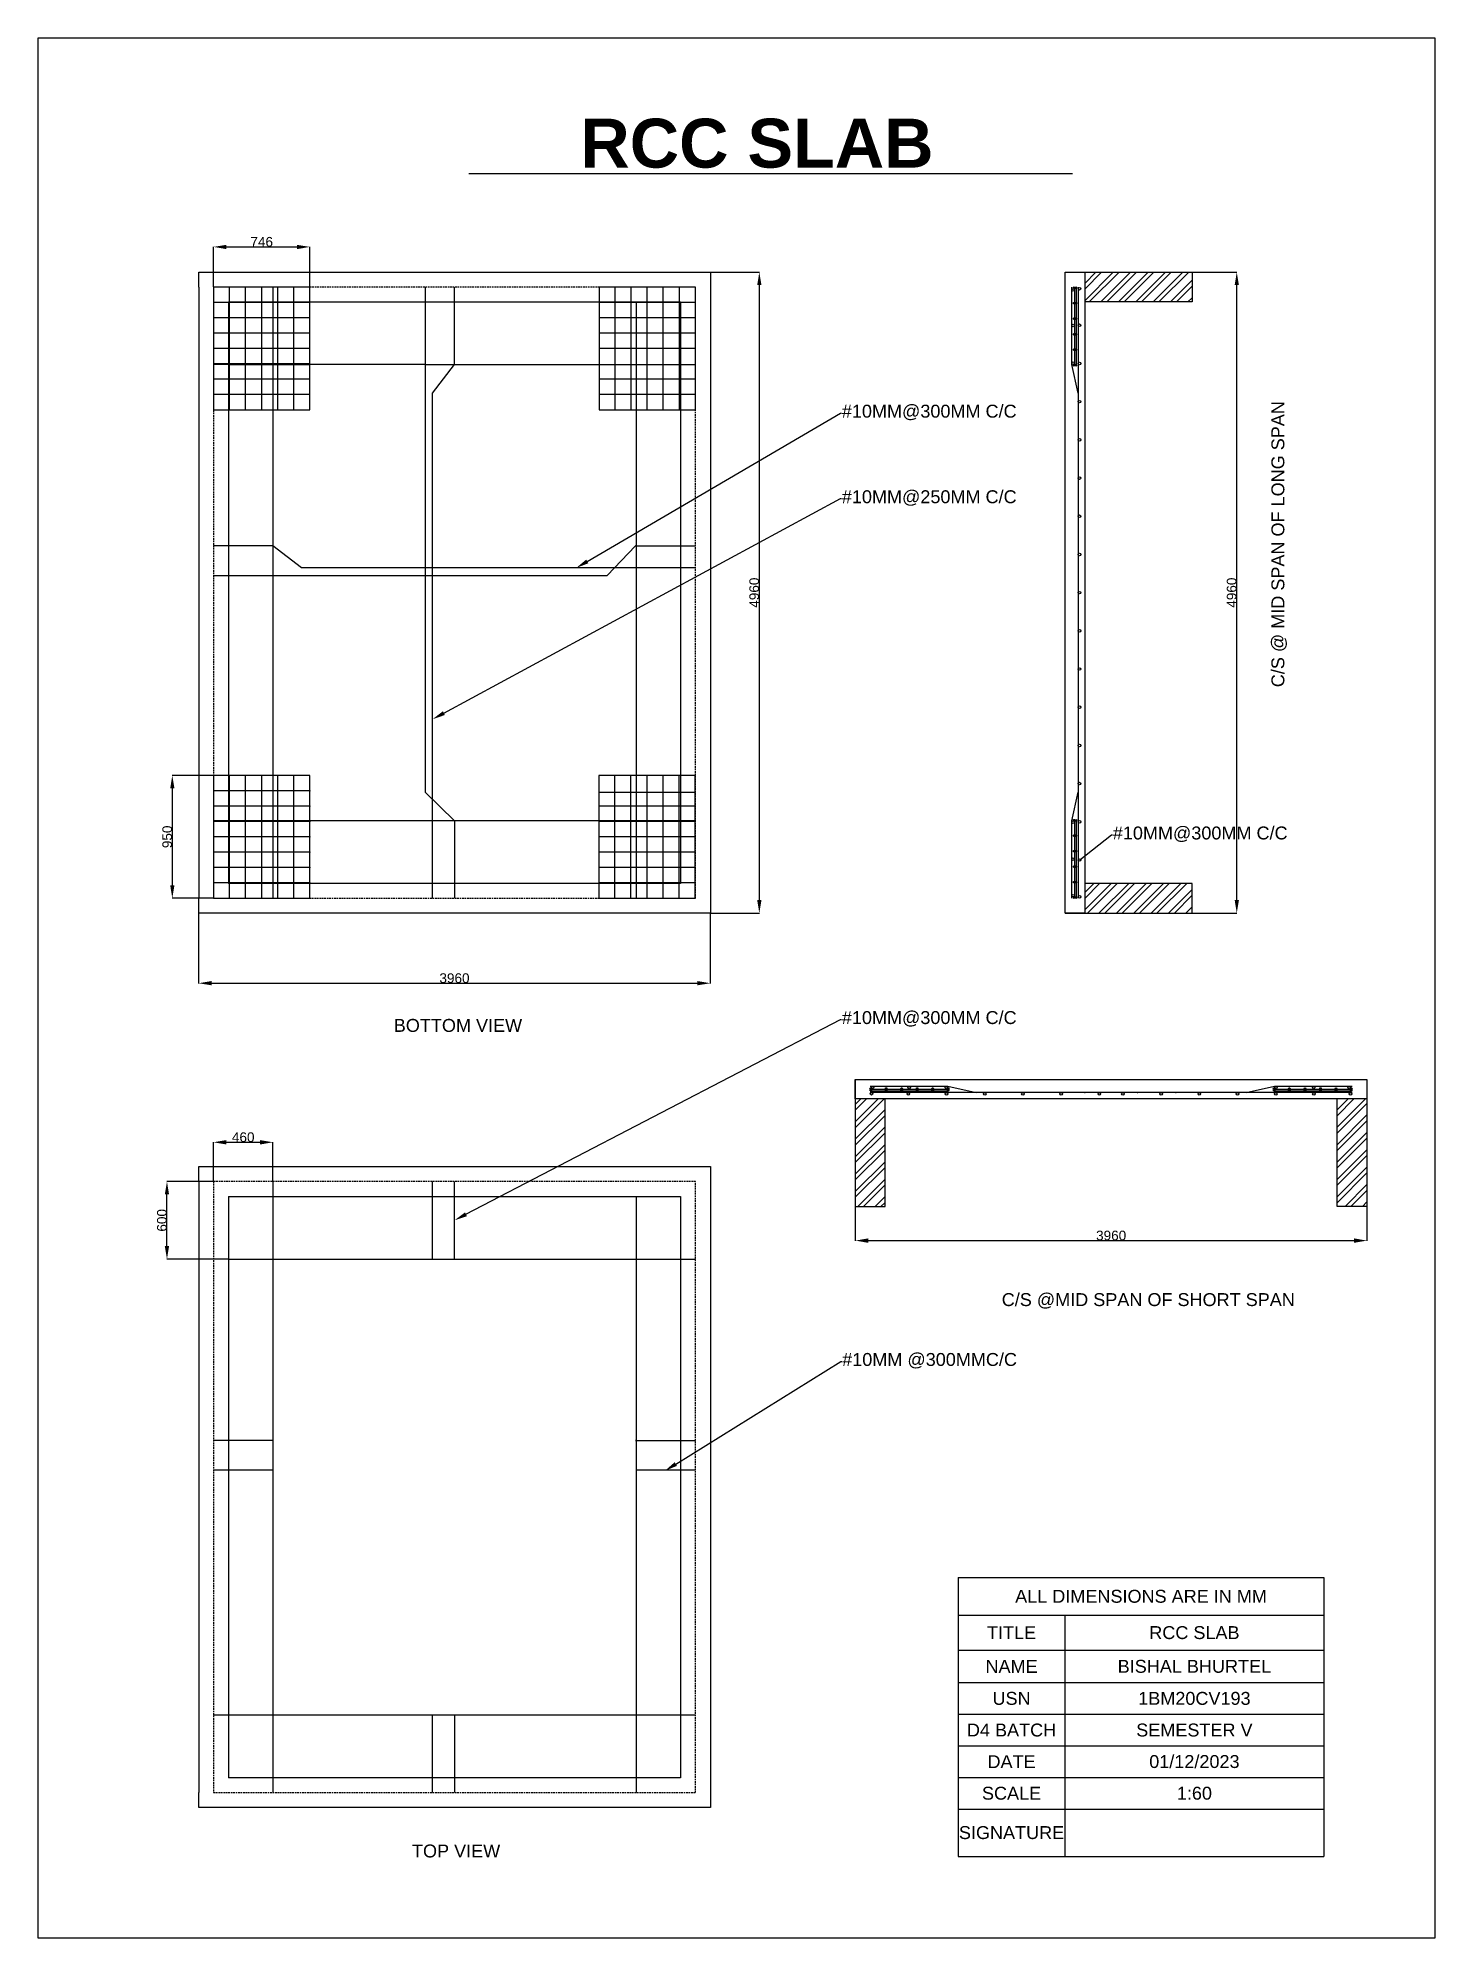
# Model space of a CAD drawing. Header units: inches. Extents: x 448145 to 618619, y -64863 to 148507.
# Drawn here: x 498820 to 509631, y 92371 to 107077 of the extents above; entities that cross this region are included whole.
import ezdxf
from ezdxf import colors
from ezdxf.entities.mleader import LeaderData, LeaderLine
from ezdxf.math import Vec2, Vec3

# ---------------------------------------------------------------- set-up
doc = ezdxf.new("R2010")
doc.units = ezdxf.units.IN
doc.header["$MEASUREMENT"] = 0
doc.linetypes.add('HIDDENX2', pattern=[19.05, 12.7, -6.35])
doc.layers.add('HATC', color=250, linetype='Continuous')
doc.styles.add('Annotative', font='Arial.ttf', dxfattribs={"height": 75})
doc.styles.get("Standard").update_dxf_attribs({"font": 'Arial.ttf', "height": 75})
doc.dimstyles.new('ISO-25', dxfattribs={"dimtxt": 2.5, "dimasz": 2.5, "dimexe": 1.25, "dimexo": 0.625, "dimtad": 1, "dimtxsty": 'Standard', "dimcen": 2.5, "dimadec": 0, "dimazin": 0, "dimtfac": 1, "dimtmove": 0, "dimatfit": 3, "dimfxl": 0, "dimarcsym": 0})
pattern_1 = [(45, (497928.42, 99418.89), (-67.3519, 67.3519), []), (45, (497973.32, 99418.89), (-67.3519, 67.3519), [])]

msp = doc.modelspace()

# ---------------------------------------------------------------- texts
at = {"attachment_point": 1}
for s, width, gutter_width, insert, char_height in [('{\\fArial|b1|i0|c0|p34;RCC SLAB}', 6691.43988, 17.597, (503017.119, 106452.366), 378.75979), ('      BOTTOM VIEW', 2379.68169, 12.5, (501340.4, 99484.655), 100), ('C/S @MID SPAN OF SHORT SPAN', 2273.9814, 12.5, (506278.251, 97362.301), 100), ('TOP VIEW', 2397.03882, 12.5, (501714.029, 93094.827), 100)]:
    msp.add_mtext_dynamic_manual_height_columns(s, width=width, gutter_width=gutter_width, heights=[0], dxfattribs=dict(at, insert=insert, char_height=char_height))
at = {"insert": (508365.392, 102052.265), "char_height": 100, "attachment_point": 1, "rotation": 90}
msp.add_mtext_dynamic_manual_height_columns('C/S @ MID SPAN OF LONG SPAN', width=2330.19533, gutter_width=12.5, heights=[0], dxfattribs=at)

# ---------------------------------------------------------------- blocks, each defined once
blk = doc.blocks.new('*D330')
at = {"color": 0, "lineweight": -2}
for p, q in [((500063, 100304), (500063, 99760)), ((504023, 100304), (504023, 99760)), ((500163, 99761), (503923, 99761))]:
    blk.add_line(p, q, dxfattribs=at)
at = {"color": 0}
for points in [[(500163, 99778), (500163, 99745), (500063, 99761)], [(503923, 99778), (503923, 99745), (504023, 99761)]]:
    blk.add_solid(points, dxfattribs=at)
at = {"layer": 'Defpoints', "color": 0}
for p in [(500063, 100304), (504023, 100304), (504023, 99761)]:
    blk.add_point(p, dxfattribs=at)
at = {"color": 0, "insert": (502043, 99800), "char_height": 75, "attachment_point": 5}
blk.add_mtext('3960', dxfattribs=at)
blk = doc.blocks.new('*D331')
at = {"color": 0, "lineweight": -2}
for p, q in [((504024, 105264), (504404, 105264)), ((504402, 105164), (504402, 100404)), ((504024, 100304), (504404, 100304))]:
    blk.add_line(p, q, dxfattribs=at)
at = {"color": 0}
for points in [[(504386, 105164), (504419, 105164), (504402, 105264)], [(504386, 100404), (504419, 100404), (504402, 100304)]]:
    blk.add_solid(points, dxfattribs=at)
at = {"layer": 'Defpoints', "color": 0}
for p in [(504023, 105264), (504023, 100304), (504402, 100304)]:
    blk.add_point(p, dxfattribs=at)
at = {"color": 0, "insert": (504363, 102784), "char_height": 75, "attachment_point": 5, "rotation": 90}
blk.add_mtext('4960', dxfattribs=at)
blk = doc.blocks.new('*D332')
at = {"color": 0, "lineweight": -2}
for p, q in [((500178, 101369), (499858, 101369)), ((499859, 101269), (499859, 100519)), ((500178, 100419), (499858, 100419))]:
    blk.add_line(p, q, dxfattribs=at)
at = {"color": 0}
for points in [[(499843, 101269), (499876, 101269), (499859, 101369)], [(499843, 100519), (499876, 100519), (499859, 100419)]]:
    blk.add_solid(points, dxfattribs=at)
at = {"layer": 'Defpoints', "color": 0}
for p in [(500178, 101369), (499859, 100419), (500178, 100419)]:
    blk.add_point(p, dxfattribs=at)
at = {"color": 0, "insert": (499820, 100894), "char_height": 75, "attachment_point": 5, "rotation": 90}
blk.add_mtext('950', dxfattribs=at)
blk = doc.blocks.new('*D333')
at = {"color": 0, "lineweight": -2}
for p, q in [((500178, 105150), (500178, 105461)), ((500278, 105460), (500824, 105460)), ((500924, 105150), (500924, 105461))]:
    blk.add_line(p, q, dxfattribs=at)
at = {"color": 0}
for points in [[(500278, 105476), (500278, 105443), (500178, 105460)], [(500824, 105476), (500824, 105443), (500924, 105460)]]:
    blk.add_solid(points, dxfattribs=at)
at = {"layer": 'Defpoints', "color": 0}
for p in [(500924, 105460), (500178, 105149), (500924, 105149)]:
    blk.add_point(p, dxfattribs=at)
at = {"color": 0, "insert": (500551, 105499), "char_height": 75, "attachment_point": 5}
blk.add_mtext('746', dxfattribs=at)
blk = doc.blocks.new('*D334')
at = {"color": 0, "lineweight": -2}
for p, q in [((507753, 105264), (508098, 105264)), ((508097, 100404), (508097, 105164)), ((507753, 100304), (508098, 100304))]:
    blk.add_line(p, q, dxfattribs=at)
at = {"color": 0}
for points in [[(508081, 105164), (508114, 105164), (508097, 105264)], [(508081, 100404), (508114, 100404), (508097, 100304)]]:
    blk.add_solid(points, dxfattribs=at)
at = {"layer": 'Defpoints', "color": 0}
for p in [(507752, 105264), (508097, 105264), (507752, 100304)]:
    blk.add_point(p, dxfattribs=at)
at = {"color": 0, "insert": (508058, 102784), "char_height": 75, "attachment_point": 5, "rotation": 90}
blk.add_mtext('4960', dxfattribs=at)
blk = doc.blocks.new('*D335')
at = {"color": 0, "lineweight": -2}
for p, q in [((505145, 98033), (505145, 97768)), ((509105, 98033), (509105, 97768)), ((505245, 97769), (509005, 97769))]:
    blk.add_line(p, q, dxfattribs=at)
at = {"color": 0}
for points in [[(505245, 97786), (505245, 97752), (505145, 97769)], [(509005, 97786), (509005, 97752), (509105, 97769)]]:
    blk.add_solid(points, dxfattribs=at)
at = {"layer": 'Defpoints', "color": 0}
for p in [(505145, 98033), (509105, 98033), (509105, 97769)]:
    blk.add_point(p, dxfattribs=at)
at = {"color": 0, "insert": (507125, 97808), "char_height": 75, "attachment_point": 5}
blk.add_mtext('3960', dxfattribs=at)
blk = doc.blocks.new('*D336')
at = {"color": 0, "lineweight": -2}
for p, q in [((500178, 98227), (500178, 98531)), ((500278, 98530), (500538, 98530)), ((500638, 98227), (500638, 98531))]:
    blk.add_line(p, q, dxfattribs=at)
at = {"color": 0}
for points in [[(500278, 98547), (500278, 98513), (500178, 98530)], [(500538, 98547), (500538, 98513), (500638, 98530)]]:
    blk.add_solid(points, dxfattribs=at)
at = {"layer": 'Defpoints', "color": 0}
for p in [(500638, 98530), (500178, 98226), (500638, 98226)]:
    blk.add_point(p, dxfattribs=at)
at = {"color": 0, "insert": (500408, 98569), "char_height": 75, "attachment_point": 5}
blk.add_mtext('460', dxfattribs=at)
blk = doc.blocks.new('*D337')
at = {"color": 0, "lineweight": -2}
for p, q in [((500178, 98226), (499816, 98226)), ((499818, 97726), (499818, 98126)), ((500178, 97626), (499816, 97626))]:
    blk.add_line(p, q, dxfattribs=at)
at = {"color": 0}
for points in [[(499801, 98126), (499834, 98126), (499818, 98226)], [(499801, 97726), (499834, 97726), (499818, 97626)]]:
    blk.add_solid(points, dxfattribs=at)
at = {"layer": 'Defpoints', "color": 0}
for p in [(499818, 98226), (500178, 98226), (500178, 97626)]:
    blk.add_point(p, dxfattribs=at)
at = {"color": 0, "insert": (499779, 97926), "char_height": 75, "attachment_point": 5, "rotation": 90}
blk.add_mtext('600', dxfattribs=at)
blk = doc.blocks.new('*T283')
at = {"layer": 'HATC', "color": 0, "linetype": 'ByBlock', "lineweight": -2}
for p, q in [((0, 0), (2829, 0)), ((0, 0), (0, -2158)), ((2829, 0), (2829, -2158)), ((0, -291), (2829, -291)), ((826, -291), (826, -2158)), ((0, -563), (2829, -563)), ((0, -813), (2829, -813)), ((0, -1058), (2829, -1058)), ((0, -1303), (2829, -1303)), ((0, -1548), (2829, -1548)), ((0, -1792), (2829, -1792)), ((0, -2158), (2829, -2158))]:
    blk.add_line(p, q, dxfattribs=at)
at = {"layer": 'HATC', "color": 0, "char_height": 100, "attachment_point": 5}
for s, insert, width in [('{\\fArial|b0|i0|c0|p0;\\C256;ALL DIMENSIONS ARE IN MM}', (1415, -146), 2829.31), ('TITLE', (413, -427), 825.53), ('RCC SLAB', (1828, -427), 2003.67), ('NAME', (413, -688), 825.53), ('BISHAL BHURTEL', (1828, -688), 2003.67), ('1BM20CV193', (1828, -936), 2003.67), ('SEMESTER V', (1828, -1181), 2003.67), ('01/12/2023', (1828, -1425), 2003.67), ('1:60', (1828, -1670), 2003.67)]:
    blk.add_mtext(s, dxfattribs=dict(at, insert=insert, width=width))
at = {"layer": 'HATC', "color": 0, "char_height": 100, "width": 825.53, "attachment_point": 5, "style": 'Annotative'}
for s, insert in [('USN', (413, -936)), ('D4 BATCH', (413, -1181)), ('DATE', (413, -1425)), ('SCALE', (413, -1670)), ('SIGNATURE', (413, -1975))]:
    blk.add_mtext(s, dxfattribs=dict(at, insert=insert))

# ---------------------------------------------------------------- dimensions: what is measured, and where the dimension line sits
for base, p1, p2, picture, middle in [((500924.2, 105459.685), (500178.2, 105148.945), (500924.2, 105148.945), '*D333', (500551.2, 105498.603)), ((504023.2, 99761.227), (500063.2, 100304.149), (504023.2, 100304.149), '*D330', (502043.2, 99800.17)), ((500638.2, 98529.931), (500178.2, 98226.463), (500638.2, 98226.463), '*D336', (500408.2, 98568.849)), ((509104.889, 97769.09), (505144.889, 98033.231), (509104.889, 98033.231), '*D335', (507124.889, 97808.033))]:
    dim = msp.add_linear_dim(base=base, p1=p1, p2=p2, dimstyle='ISO-25', override={"dimtxt": 100, "dimasz": 100})
    dim.commit()
    dim.dimension.update_dxf_attribs({"geometry": picture, "text_midpoint": middle})
for base, p1, p2, picture, middle in [((504402.418, 100304.149), (504023.2, 105264.149), (504023.2, 100304.149), '*D331', (504363.5, 102784.149)), ((508097.246, 105264.149), (507752.351, 100304.149), (507752.351, 105264.149), '*D334', (508058.328, 102784.149)), ((499859.184, 100419.149), (500178.2, 101369.149), (500178.2, 100419.149), '*D332', (499820.266, 100894.149)), ((499817.61, 98226.463), (500178.2, 97626.463), (500178.2, 98226.463), '*D337', (499778.692, 97926.463))]:
    dim = msp.add_linear_dim(base=base, p1=p1, p2=p2, angle=90, dimstyle='ISO-25', override={"dimtxt": 100, "dimasz": 100})
    dim.commit()
    dim.dimension.update_dxf_attribs({"geometry": picture, "text_midpoint": middle})

# ---------------------------------------------------------------- hatches: boundary and pattern name
h = msp.add_hatch(color=256)
h.dxf.hatch_style = 1
h.paths.add_polyline_path([(506857.586, 105144.652, 0.939943612), (506845.632, 105143.911, 0.939943612), (506857.586, 105143.17), (506857.586, 105143.604)])
h = msp.add_hatch()
h.set_pattern_fill('ANSI32', color=256, scale=10)
h.set_pattern_definition(pattern_1)
h.paths.add_polyline_path([(507752.351, 105264.149), (506920.086, 105264.149), (506920.086, 105149.149), (506920.086, 105034.149), (507752.351, 105034.149)])
h.paths.add_polyline_path([(507752.351, 100534.149), (506920.086, 100534.149), (506920.086, 100304.149), (507752.351, 100304.149)])
h = msp.add_hatch()
h.set_pattern_fill('ANSI32', color=256, scale=10)
h.set_pattern_definition(pattern_1)
h.paths.add_polyline_path([(509104.889, 98865.497), (508989.889, 98865.497), (508874.889, 98865.497), (508874.889, 98033.231), (509104.889, 98033.231)])
h.paths.add_polyline_path([(505374.889, 98865.497), (505144.889, 98865.497), (505144.889, 98033.231), (505374.889, 98033.231)])
h = msp.add_hatch(color=256)
h.dxf.hatch_style = 1
h.paths.add_polyline_path([(505269.414, 98954.991, 1), (505289.414, 98954.991, 1)])
h.paths.add_polyline_path([(505269.665, 98946.451, 1), (505257.665, 98946.451, 0.378403441), (505262.924, 98940.497), (505264.406, 98940.497, 0.378403441)])
h.paths.add_polyline_path([(505269.522, 98933.951, 1), (505257.522, 98933.951, 0.378403441), (505262.781, 98927.997), (505264.262, 98927.997, 0.378403441)])
h.paths.add_polyline_path([(505280.488, 98905.689, 0.35778774), (505272.44, 98915.497), (505268.537, 98915.497, 0.35778774), (505260.488, 98905.689, 1)])
h.paths.add_polyline_path([(505377.725, 98946.451, 0.378403441), (505382.985, 98940.497), (505384.466, 98940.497, 0.378403441), (505389.725, 98946.451, 1)])
h.paths.add_polyline_path([(505389.582, 98933.951, 1), (505377.582, 98933.951, 0.378403441), (505382.841, 98927.997), (505384.323, 98927.997, 0.378403441)])
h.paths.add_polyline_path([(505497.786, 98946.451, 0.378403441), (505503.045, 98940.497), (505504.527, 98940.497, 0.378403441), (505509.786, 98946.451, 1)])
h.paths.add_polyline_path([(505509.642, 98933.951, 1), (505497.642, 98933.951, 0.378403441), (505502.902, 98927.997), (505504.383, 98927.997, 0.378403441)])
h.paths.add_polyline_path([(505551.783, 98955.497, 1), (505571.783, 98955.497, 1)])
h.paths.add_polyline_path([(505545.507, 98905.497, 1), (505565.507, 98905.497, 1)])
h.paths.add_polyline_path([(505629.846, 98946.451, 1), (505617.846, 98946.451, 0.378403441), (505623.105, 98940.497), (505624.587, 98940.497, 0.378403441)])
h.paths.add_polyline_path([(505617.703, 98933.951, 0.378403441), (505622.962, 98927.997), (505624.444, 98927.997, 0.378403441), (505629.703, 98933.951, 1)])
h.paths.add_polyline_path([(505749.907, 98946.451, 1), (505737.907, 98946.451, 0.378403441), (505743.166, 98940.497), (505744.648, 98940.497, 0.378403441)])
h.paths.add_polyline_path([(505737.763, 98933.951, 0.378403441), (505743.022, 98927.997), (505744.504, 98927.997, 0.378403441), (505749.763, 98933.951, 1)])
h.paths.add_polyline_path([(505838.997, 98955.323, 1), (505858.997, 98955.323, 1)])
h.paths.add_polyline_path([(505869.534, 98946.451, 1), (505857.534, 98946.451, 0.378403441), (505862.793, 98940.497), (505863.226, 98940.497), (505864.274, 98940.497, 0.378403441)])
h.paths.add_polyline_path([(505857.39, 98933.951, 0.378403441), (505862.649, 98927.997), (505863.083, 98927.997), (505864.131, 98927.997, 0.378403441), (505869.39, 98933.951, 1)])
h.paths.add_polyline_path([(505841.136, 98905.497, 1), (505861.136, 98905.497, 1)])
h.paths.add_polyline_path([(506136.764, 98905.497, 1), (506156.764, 98905.497, 1)])
h.paths.add_polyline_path([(506452.388, 98905.497, 1), (506432.388, 98905.497, 1)])
h.paths.add_polyline_path([(506748.013, 98905.497, 1), (506728.013, 98905.497, 1)])
h.paths.add_polyline_path([(507023.638, 98905.497, 1), (507043.638, 98905.497, 1)])
h.paths.add_polyline_path([(507226.138, 98905.497, 1), (507206.138, 98905.497, 1)])
h.paths.add_polyline_path([(507521.763, 98905.497, 1), (507501.763, 98905.497, 1)])
h.paths.add_polyline_path([(507797.388, 98905.497, 1), (507817.388, 98905.497, 1)])
h.paths.add_polyline_path([(508113.013, 98905.497, 1), (508093.013, 98905.497, 1)])
h.paths.add_polyline_path([(508388.638, 98905.497, 1), (508408.638, 98905.497, 1)])
h.paths.add_polyline_path([(508684.263, 98905.497, 1), (508704.263, 98905.497, 1)])
h.paths.add_polyline_path([(508987.247, 98905.497, 1), (508967.247, 98905.497, 1)])
h.paths.add_polyline_path([(508990.652, 98933.951, 1), (508978.652, 98933.951, 0.378403441), (508983.911, 98927.997), (508984.345, 98927.997), (508985.393, 98927.997, 0.378403441)])
h.paths.add_polyline_path([(508990.652, 98946.451, -1), (508978.652, 98946.451, -1)])
h.paths.add_polyline_path([(508957.247, 98955.323, 1), (508977.247, 98955.323, 1)])
h.paths.add_polyline_path([(508859.025, 98946.451, 0.378403441), (508864.284, 98940.497), (508865.766, 98940.497, 0.378403441), (508871.025, 98946.451, 1)])
h.paths.add_polyline_path([(508871.025, 98933.951, 1), (508859.025, 98933.951, 0.378403441), (508864.284, 98927.997), (508865.766, 98927.997, 0.378403441)])
h.paths.add_polyline_path([(508738.965, 98946.451, 0.378403441), (508744.224, 98940.497), (508745.705, 98940.497, 0.378403441), (508750.965, 98946.451, 1)])
h.paths.add_polyline_path([(508750.965, 98933.951, 1), (508738.965, 98933.951, 0.378403441), (508744.224, 98927.997), (508745.705, 98927.997, 0.378403441)])
h.paths.add_polyline_path([(508682.881, 98955.323, 1), (508702.881, 98955.323, 1)])
h.paths.add_polyline_path([(508630.904, 98946.451, 1), (508618.904, 98946.451, 0.378403441), (508624.163, 98940.497), (508625.645, 98940.497, 0.378403441)])
h.paths.add_polyline_path([(508618.904, 98933.951, 0.378403441), (508624.163, 98927.997), (508625.645, 98927.997, 0.378403441), (508630.904, 98933.951, 1)])
h.paths.add_polyline_path([(508498.844, 98946.451, 0.378403441), (508504.103, 98940.497), (508505.585, 98940.497, 0.378403441), (508510.844, 98946.451, 1)])
h.paths.add_polyline_path([(508498.844, 98933.951, 0.378403441), (508504.103, 98927.997), (508505.585, 98927.997, 0.378403441), (508510.844, 98933.951, 1)])
h.paths.add_polyline_path([(508411.006, 98955.323, 1), (508391.006, 98955.323, 1)])
h.paths.add_polyline_path([(508390.783, 98946.451, 1), (508378.783, 98946.451, 0.378403441), (508384.042, 98940.497), (508385.524, 98940.497, 0.378403441)])
h.paths.add_polyline_path([(508378.783, 98933.951, 0.378403441), (508384.042, 98927.997), (508385.524, 98927.997, 0.378403441), (508390.783, 98933.951, 1)])

# ---------------------------------------------------------------- linework, layer by layer
at = {"ltscale": 10}
for p, q in [((502153.756, 106027.493), (506825.973, 106027.493)), ((503448.2, 95994.425), (503908.2, 95994.425))]:
    msp.add_line(p, q, dxfattribs=at)
for p, q in [((500063.2, 105149.149), (500063.2, 105264.149)), ((500063.2, 105264.149), (503908.2, 105264.149)), ((500063.2, 105149.149), (500063.2, 100419.149)), ((500924.2, 105148.945), (500178.2, 105148.945)), ((500178.2, 105148.945), (500178.2, 104198.945)), ((500302.533, 104198.945), (500302.533, 105148.945)), ((500426.866, 104198.945), (500426.866, 105148.945)), ((500551.2, 104198.945), (500551.2, 105148.945)), ((500638.2, 105149.149), (500638.2, 100419.149)), ((500675.533, 104198.945), (500675.533, 105148.945)), ((500799.866, 104198.945), (500799.866, 105148.945)), ((500924.2, 104198.945), (500924.2, 105148.945)), ((501815.015, 105149.149), (501815.015, 101239.048)), ((501815.015, 105149.149), (501815.015, 101239.048)), ((502043.2, 104549.149), (502043.2, 105149.149)), ((502043.2, 104549.149), (502043.2, 105149.149)), ((503907.541, 105148.838), (503161.541, 105148.838)), ((503161.541, 105148.838), (503161.541, 104198.838)), ((503285.874, 104198.838), (503285.874, 105148.838)), ((503410.207, 104198.838), (503410.207, 105148.838)), ((503534.541, 104198.838), (503534.541, 105148.838)), ((503658.874, 104198.838), (503658.874, 105148.838)), ((503783.207, 104198.838), (503783.207, 105148.838)), ((503907.541, 104198.838), (503907.541, 105148.838)), ((503907.541, 105148.838), (503908.2, 105148.838)), ((503908.2, 105264.149), (504023.2, 105264.149)), ((504023.2, 105264.149), (504023.2, 100419.149)), ((506770.086, 105264.149), (506920.086, 105264.149)), ((506770.086, 100304.149), (506770.086, 105264.149)), ((506820.086, 104549.149), (506820.086, 105149.645)), ((506845.086, 105143.604), (506845.086, 105149.294)), ((506845.086, 105149.294), (506845.086, 105143.604)), ((506857.586, 105149.294), (506857.586, 105143.604)), ((506870.086, 105149.149), (506870.086, 100419.149)), ((506920.086, 105264.149), (506920.086, 105149.149)), ((506920.086, 105264.149), (507752.351, 105264.149)), ((506920.086, 105149.149), (506920.086, 100304.149)), ((507752.351, 105264.149), (507752.351, 105034.149)), ((500924.2, 105030.195), (500178.2, 105030.195)), ((500293.2, 105034.149), (500293.2, 100534.149)), ((500293.2, 105034.149), (503793.2, 105034.149)), ((503907.541, 105030.088), (503161.541, 105030.088)), ((503448.2, 105034.149), (503448.2, 100419.149)), ((503793.2, 105034.149), (503793.2, 100534.149)), ((506845.086, 104543.302), (506845.086, 105143.604)), ((506845.086, 104543.302), (506845.086, 105143.604)), ((506857.586, 104543.302), (506857.586, 105143.604)), ((507752.351, 105034.149), (506920.086, 105034.149)), ((500924.2, 104911.445), (500178.2, 104911.445)), ((503907.541, 104911.338), (503161.541, 104911.338)), ((500924.2, 104792.695), (500178.2, 104792.695)), ((503907.541, 104792.588), (503161.541, 104792.588)), ((500924.2, 104673.945), (500178.2, 104673.945)), ((503907.541, 104673.838), (503161.541, 104673.838)), ((500924.2, 104555.195), (500178.2, 104555.195)), ((500293.2, 104549.149), (500178.2, 104549.149)), ((500924.2, 104436.445), (500178.2, 104436.445)), ((500293.2, 104549.149), (500924.2, 104549.149)), ((501815.015, 104549.149), (500924.2, 104549.149)), ((501815.015, 104549.149), (502043.2, 104549.149)), ((501873.022, 104329.149), (502043.2, 104549.149)), ((501873.022, 104329.149), (502043.2, 104549.149)), ((502043.2, 104549.149), (503161.541, 104549.149)), ((503161.541, 104549.149), (503908.2, 104549.149)), ((503907.541, 104436.338), (503161.541, 104436.338)), ((506870.086, 104329.149), (506820.086, 104549.149)), ((500924.2, 104317.695), (500178.2, 104317.695)), ((501873.022, 104063.87), (501873.022, 104329.149)), ((503907.541, 104317.588), (503161.541, 104317.588)), ((503907.541, 104329.149), (503908.2, 104329.149)), ((500178.2, 104198.945), (500924.2, 104198.945)), ((503161.541, 104198.838), (503907.541, 104198.838)), ((501873.022, 100419.149), (501873.022, 104063.87)), ((501873.022, 100419.149), (501873.022, 104063.87)), ((500638.2, 103145.295), (500178.2, 103145.295)), ((500858.2, 102975.118), (500638.2, 103145.295)), ((503224.135, 102917.11), (503444.034, 103145.295)), ((503444.034, 103145.295), (503908.2, 103145.295)), ((503448.2, 103145.295), (503444.034, 103145.295)), ((503908.2, 102975.118), (500858.2, 102975.118)), ((500178.2, 102917.11), (503224.135, 102917.11)), ((500924.2, 101369.149), (500178.2, 101369.149)), ((500178.2, 101369.149), (500178.2, 100419.149)), ((500302.533, 100419.149), (500302.533, 101369.149)), ((500426.866, 100419.149), (500426.866, 101369.149)), ((500551.2, 100419.149), (500551.2, 101369.149)), ((500675.533, 100419.149), (500675.533, 101369.149)), ((500799.866, 100419.149), (500799.866, 101369.149)), ((500924.2, 100419.149), (500924.2, 101369.149)), ((503906.345, 101369.149), (503160.345, 101369.149)), ((503160.345, 101369.149), (503160.345, 100419.149)), ((503284.678, 100419.149), (503284.678, 101369.149)), ((503409.012, 100419.149), (503409.012, 101369.149)), ((503533.345, 100419.149), (503533.345, 101369.149)), ((503657.678, 100419.149), (503657.678, 101369.149)), ((503782.012, 100419.149), (503782.012, 101369.149)), ((503906.345, 100419.149), (503906.345, 101369.149)), ((500924.2, 101250.399), (500178.2, 101250.399)), ((501815.015, 101239.048), (502043.2, 101019.149)), ((501815.015, 101239.048), (502043.2, 101019.149)), ((503160.345, 101239.048), (503908.2, 101239.048)), ((506820.086, 101019.149), (506870.086, 101239.048)), ((500924.2, 101131.649), (500178.2, 101131.649)), ((503906.345, 101131.649), (503160.345, 101131.649)), ((506845.086, 101028.176), (506845.086, 101022.486)), ((506857.586, 101028.032), (506857.586, 101022.342)), ((503908.2, 101019.149), (500178.2, 101019.149)), ((500924.2, 101012.899), (500178.2, 101012.899)), ((500924.2, 100894.149), (500178.2, 100894.149)), ((502043.2, 101019.149), (502043.2, 100419.149)), ((502043.2, 101019.149), (502043.2, 100419.149)), ((503906.345, 101012.899), (503160.345, 101012.899)), ((503906.345, 100894.149), (503160.345, 100894.149)), ((503906.345, 101019.149), (503908.2, 101019.149)), ((506820.086, 100419.149), (506820.086, 101019.149)), ((506845.086, 100422.184), (506845.086, 101022.486)), ((506845.086, 100419.149), (506845.086, 101019.451)), ((506857.586, 100422.04), (506857.586, 101022.342)), ((506857.586, 100419.149), (506857.586, 101019.451)), ((500924.2, 100775.399), (500178.2, 100775.399)), ((503906.345, 100775.399), (503160.345, 100775.399)), ((500924.2, 100656.649), (500178.2, 100656.649)), ((503906.345, 100656.649), (503160.345, 100656.649)), ((500924.2, 100537.899), (500178.2, 100537.899)), ((503793.2, 100534.149), (500293.2, 100534.149)), ((503906.345, 100537.899), (503160.345, 100537.899)), ((507752.351, 100534.149), (506920.086, 100534.149)), ((507752.351, 100304.149), (507752.351, 100534.149)), ((500063.2, 100304.149), (500063.2, 100419.149)), ((504023.2, 100304.149), (500063.2, 100304.149)), ((500178.2, 100419.149), (500924.2, 100419.149)), ((503160.345, 100419.149), (503906.345, 100419.149)), ((503906.345, 100419.149), (503908.2, 100419.149)), ((504023.2, 100419.149), (504023.2, 100304.149)), ((506920.086, 100304.149), (506770.086, 100304.149)), ((506770.086, 100304.149), (507752.351, 100304.149)), ((505144.889, 98865.497), (505144.889, 99015.497)), ((505144.889, 99015.497), (507124.889, 99015.497)), ((505144.889, 99015.497), (505144.889, 98033.231)), ((507124.889, 99015.497), (509104.889, 99015.497)), ((509104.889, 99015.497), (509104.889, 98865.497)), ((507124.889, 98865.497), (505144.889, 98865.497)), ((505259.889, 98965.497), (505859.889, 98965.497)), ((505259.889, 98940.497), (505860.191, 98940.497)), ((505259.889, 98927.997), (505860.191, 98927.997)), ((507124.889, 98915.497), (505259.889, 98915.497)), ((505262.781, 98927.997), (505863.083, 98927.997)), ((505262.924, 98940.497), (505863.226, 98940.497)), ((505374.889, 98033.231), (505374.889, 98865.497)), ((505859.889, 98965.497), (506079.788, 98915.497)), ((505868.773, 98927.997), (505863.083, 98927.997)), ((505868.917, 98940.497), (505863.226, 98940.497)), ((508989.889, 98915.497), (507124.889, 98915.497)), ((508989.889, 98865.497), (507124.889, 98865.497)), ((508169.889, 98915.497), (508389.889, 98965.497)), ((508384.042, 98940.497), (508984.345, 98940.497)), ((508384.042, 98940.497), (508984.345, 98940.497)), ((508384.042, 98927.997), (508984.345, 98927.997)), ((508389.889, 98965.497), (508990.385, 98965.497)), ((508874.889, 98033.231), (508874.889, 98865.497)), ((508984.345, 98940.497), (508990.035, 98940.497)), ((508990.035, 98940.497), (508984.345, 98940.497)), ((508990.035, 98927.997), (508984.345, 98927.997)), ((509104.889, 98865.497), (508989.889, 98865.497)), ((509104.889, 98865.497), (509104.889, 98033.231)), ((500063.2, 98226.463), (500063.2, 98341.463)), ((500063.2, 98341.463), (503908.2, 98341.463)), ((500063.2, 98283.963), (500063.2, 98341.463)), ((503908.2, 98341.463), (504023.2, 98341.463)), ((504023.2, 98341.463), (504023.2, 93496.463)), ((500063.2, 98226.463), (500063.2, 93496.463)), ((500293.2, 98111.463), (500293.2, 93611.463)), ((500293.2, 98111.463), (503793.2, 98111.463)), ((500638.2, 98226.463), (500638.2, 93496.463)), ((501873.022, 98111.463), (501873.022, 98226.463)), ((501873.022, 97626.463), (501873.022, 98111.463)), ((502043.2, 97626.463), (502043.2, 98226.463)), ((502043.2, 97626.463), (502043.2, 98226.463)), ((503448.2, 98111.463), (503448.2, 93496.463)), ((503793.2, 98111.463), (503793.2, 93611.463)), ((505144.889, 98033.231), (505374.889, 98033.231)), ((509104.889, 98033.231), (508874.889, 98033.231)), ((500293.2, 97626.463), (500178.2, 97626.463)), ((500293.2, 97626.463), (503908.2, 97626.463)), ((500638.2, 96222.61), (500178.2, 96222.61)), ((503444.034, 96222.61), (503908.2, 96222.61)), ((503448.2, 96222.61), (503444.034, 96222.61)), ((500178.2, 95994.425), (500638.2, 95994.425)), ((503908.2, 94096.463), (500178.2, 94096.463)), ((501873.022, 93496.463), (501873.022, 94096.463)), ((501873.022, 93496.463), (501873.022, 94096.463)), ((502043.2, 94096.463), (502043.2, 93496.463)), ((502043.2, 94096.463), (502043.2, 93496.463)), ((503793.2, 93611.463), (500293.2, 93611.463)), ((500063.2, 93381.463), (500063.2, 93496.463)), ((504023.2, 93381.463), (500063.2, 93381.463)), ((504023.2, 93496.463), (504023.2, 93381.463))]:
    msp.add_line(p, q)
at = {"linetype": 'HIDDENX2'}
for p, q in [((503908.2, 105149.149), (500178.2, 105149.149)), ((500178.2, 105149.149), (500178.2, 100419.149)), ((503908.2, 100419.149), (503908.2, 105149.149)), ((500178.2, 100419.149), (503908.2, 100419.149)), ((503908.2, 98226.463), (500178.2, 98226.463)), ((500178.2, 98226.463), (500178.2, 93496.463)), ((503908.2, 93496.463), (503908.2, 98226.463)), ((500178.2, 93496.463), (503908.2, 93496.463))]:
    msp.add_line(p, q, dxfattribs=at)
msp.add_lwpolyline([(498819.804, 107076.942), (509631.319, 107076.942), (509631.319, 92371.347), (498819.804, 92371.347)], close=True)
for centre, radius in [((506839.073, 105143.911), 6), ((506839.132, 105143.911), 6), ((506851.632, 105143.911), 6), ((506880.086, 105136.506), 10), ((506830.259, 105126.506), 10), ((506839.132, 105024.284), 6), ((506851.632, 105024.284), 6), ((506830.259, 104852.14), 10), ((506839.132, 104904.224), 6), ((506851.632, 104904.224), 6), ((506880.086, 104853.522), 10), ((506839.132, 104784.164), 6), ((506851.632, 104784.164), 6), ((506830.259, 104560.265), 10), ((506839.132, 104664.103), 6), ((506851.632, 104664.103), 6), ((506880.086, 104557.897), 10), ((506839.132, 104544.043), 6), ((506851.632, 104544.043), 6), ((506880.086, 104262.272), 10), ((506880.086, 103966.647), 10), ((506880.086, 103671.022), 10), ((506880.086, 103375.397), 10), ((506880.086, 103079.772), 10), ((506880.086, 102784.147), 10), ((506880.086, 102488.522), 10), ((506880.086, 102192.897), 10), ((506880.086, 101897.272), 10), ((506880.086, 101601.647), 10), ((506880.086, 101306.024), 10), ((506839.132, 101022.793), 6), ((506851.632, 101022.649), 6), ((506830.259, 101008.257), 10), ((506839.132, 100903.166), 6), ((506851.632, 100903.023), 6), ((506880.086, 101010.395), 10), ((506839.132, 100783.106), 6), ((506851.632, 100782.962), 6), ((506830.086, 100721.043), 10), ((506839.132, 100663.045), 6), ((506851.632, 100662.902), 6), ((506880.086, 100714.767), 10), ((506830.592, 100438.673), 10), ((506839.132, 100542.985), 6), ((506851.632, 100542.841), 6), ((506879.894, 100429.748), 10), ((506839.132, 100422.924), 6), ((506851.632, 100422.781), 6), ((505263.522, 98933.951), 6), ((505263.665, 98946.451), 6), ((505270.488, 98905.689), 10), ((505279.414, 98954.991), 10), ((505383.582, 98933.951), 6), ((505383.725, 98946.451), 6), ((505503.642, 98933.951), 6), ((505503.786, 98946.451), 6), ((505555.507, 98905.497), 10), ((505561.783, 98955.497), 10), ((505623.703, 98933.951), 6), ((505623.846, 98946.451), 6), ((505743.763, 98933.951), 6), ((505743.907, 98946.451), 6), ((505848.997, 98955.323), 10), ((505851.136, 98905.497), 10), ((505863.39, 98933.951), 6), ((505863.534, 98946.451), 6), ((506146.764, 98905.497), 10), ((506442.388, 98905.497), 10), ((506738.013, 98905.497), 10), ((507033.638, 98905.497), 10), ((507216.138, 98905.497), 10), ((507511.763, 98905.497), 10), ((507807.388, 98905.497), 10), ((508103.013, 98905.497), 10), ((508384.783, 98946.451), 6), ((508384.783, 98933.951), 6), ((508398.638, 98905.497), 10), ((508401.006, 98955.323), 10), ((508504.844, 98946.451), 6), ((508504.844, 98933.951), 6), ((508624.904, 98946.451), 6), ((508624.904, 98933.951), 6), ((508692.881, 98955.323), 10), ((508694.263, 98905.497), 10), ((508744.965, 98946.451), 6), ((508744.965, 98933.951), 6), ((508865.025, 98946.451), 6), ((508865.025, 98933.951), 6), ((508967.247, 98955.323), 10), ((508977.247, 98905.497), 10), ((508984.652, 98946.509), 6), ((508984.652, 98946.451), 6), ((508984.652, 98933.951), 6)]:
    msp.add_circle(centre, radius)
for p in [(506857.586, 105023.544), (506857.586, 104903.483), (506870.086, 104853.524), (506857.586, 104783.423), (506857.586, 104663.362), (506870.086, 104557.899), (506870.086, 104262.274), (506870.086, 103966.649), (506870.086, 103671.024), (506870.086, 103375.399), (506870.086, 103079.774), (506870.086, 102784.149), (506870.086, 102488.524), (506870.086, 102192.899), (506870.086, 101897.274), (506870.086, 101601.649), (500924.2, 101250.399), (506870.086, 101306.024), (500924.2, 101131.649), (500924.2, 101012.899), (500924.2, 100894.149), (506870.086, 101010.399), (500924.2, 100775.399), (500924.2, 100656.649), (506870.086, 100714.774), (500924.2, 100537.899), (500302.533, 100419.149), (500426.866, 100419.149), (500551.2, 100419.149), (500675.533, 100419.149), (500799.866, 100419.149), (505555.514, 98915.497), (505851.139, 98915.497), (506146.764, 98915.497), (506442.389, 98915.497), (506738.014, 98915.497), (506920.514, 98915.497), (507033.639, 98915.497), (507216.139, 98915.497), (507329.264, 98915.497), (507511.764, 98915.497), (507624.889, 98915.497), (507807.389, 98915.497), (508103.014, 98915.497), (508398.639, 98915.497), (508504.103, 98927.997), (508624.163, 98927.997), (508694.264, 98915.497), (508744.224, 98927.997), (508864.284, 98927.997)]:
    msp.add_point(p)

# ---------------------------------------------------------------- block references
msp.add_blockref('*T283', (505941.319, 95161.347))

msp.set_redraw_order([(e.dxf.handle, doc.entitydb.next_handle()) for e in msp.query("TEXT MTEXT ATTDEF DIMENSION ARC_DIMENSION")])  # texts and dimensions are drawn at this point

# ---------------------------------------------------------------- leaders
ml = msp.add_multileader_mtext('Standard')
ml.set_content('#10MM@300MM C/C', color=256)
ml.set_leader_properties()
ml.build(insert=Vec2(0, 0))
ml.multileader.update_dxf_attribs({"arrow_head_size": 100})
ctx = ml.context
ctx.base_point, ctx.char_height, ctx.arrow_head_size, ctx.plane_origin = Vec3(505038.803, 104173.943), 100, 100, Vec3(502984.588, 102975.118)
notes = []
notes.append((ctx, [(0, (1, 1, 0), (505030.803, 104173.943), (1, 0), 8, [(0, [(502984.588, 102975.118)], 0, [])])]))
ctx.mtext.insert, ctx.mtext.flow_direction = Vec3(505040.803, 104238.643), 5
ml = msp.add_multileader_mtext('Standard')
ml.set_content('#10MM@250MM C/C', color=256)
ml.set_leader_properties()
ml.build(insert=Vec2(0, 0))
ml.multileader.update_dxf_attribs({"arrow_head_size": 100})
ctx = ml.context
ctx.base_point, ctx.char_height, ctx.arrow_head_size, ctx.plane_origin = Vec3(505038.803, 103511.679), 100, 100, Vec3(501873.022, 101803.999)
notes.append((ctx, [(0, (1, 1, 0), (505030.803, 103511.679), (1, 0), 8, [(0, [(501873.022, 101803.999)], 0, [])])]))
ctx.mtext.insert, ctx.mtext.flow_direction = Vec3(505040.803, 103576.379), 5
ml = msp.add_multileader_mtext('Standard')
ml.set_content('#10MM@300MM C/C', color=256)
ml.set_leader_properties()
ml.build(insert=Vec2(0, 0))
ctx = ml.context
ctx.base_point, ctx.char_height, ctx.plane_origin = Vec3(507135.861, 100909.261), 100, Vec3(506880.086, 100714.767)
notes.append((ctx, [(0, (1, 1, 0), (507127.861, 100909.261), (1, 0), 8, [(0, [(506880.086, 100714.767)], 0, [])])]))
ctx.mtext.insert, ctx.mtext.flow_direction = Vec3(507137.861, 100973.961), 5
ml = msp.add_multileader_mtext('Standard')
ml.set_content('#10MM@300MM C/C', color=256)
ml.set_leader_properties()
ml.build(insert=Vec2(0, 0))
ml.multileader.update_dxf_attribs({"arrow_head_size": 100})
ctx = ml.context
ctx.base_point, ctx.char_height, ctx.arrow_head_size, ctx.plane_origin = Vec3(505038.803, 99480.52), 100, 100, Vec3(502043.2, 97926.463)
notes.append((ctx, [(0, (1, 1, 0), (505030.803, 99480.52), (1, 0), 8, [(0, [(502043.2, 97926.463)], 0, [])])]))
ctx.mtext.insert, ctx.mtext.flow_direction = Vec3(505040.803, 99545.22), 5
ml = msp.add_multileader_mtext('Standard')
ml.set_content('#10MM @300MMC/C', color=256)
ml.set_leader_properties()
ml.build(insert=Vec2(0, 0))
ml.multileader.update_dxf_attribs({"arrow_head_size": 100})
ctx = ml.context
ctx.base_point, ctx.char_height, ctx.arrow_head_size, ctx.plane_origin = Vec3(505041.504, 96834.385), 100, 100, Vec3(503670.901, 95986.793)
notes.append((ctx, [(0, (1, 1, 0), (505033.504, 96834.385), (1, 0), 8, [(0, [(503670.901, 95986.793)], 0, [])])]))
ctx.mtext.insert, ctx.mtext.flow_direction = Vec3(505043.504, 96899.084), 5
for ctx, leaders in notes:
    for number, flags, end, landing, length, lines in leaders:
        leader = LeaderData()
        leader.index, (leader.has_last_leader_line, leader.has_dogleg_vector, leader.attachment_direction) = number, flags
        leader.last_leader_point, leader.dogleg_vector, leader.dogleg_length = Vec3(end), Vec3(landing), length
        for number, points, colour, breaks in lines:
            line = LeaderLine()
            line.index, line.vertices, line.color, line.breaks = number, Vec3.list(points), colors.encode_raw_color(colour), breaks
            leader.lines.append(line)
        ctx.leaders.append(leader)

doc.saveas('drawing.dxf')
